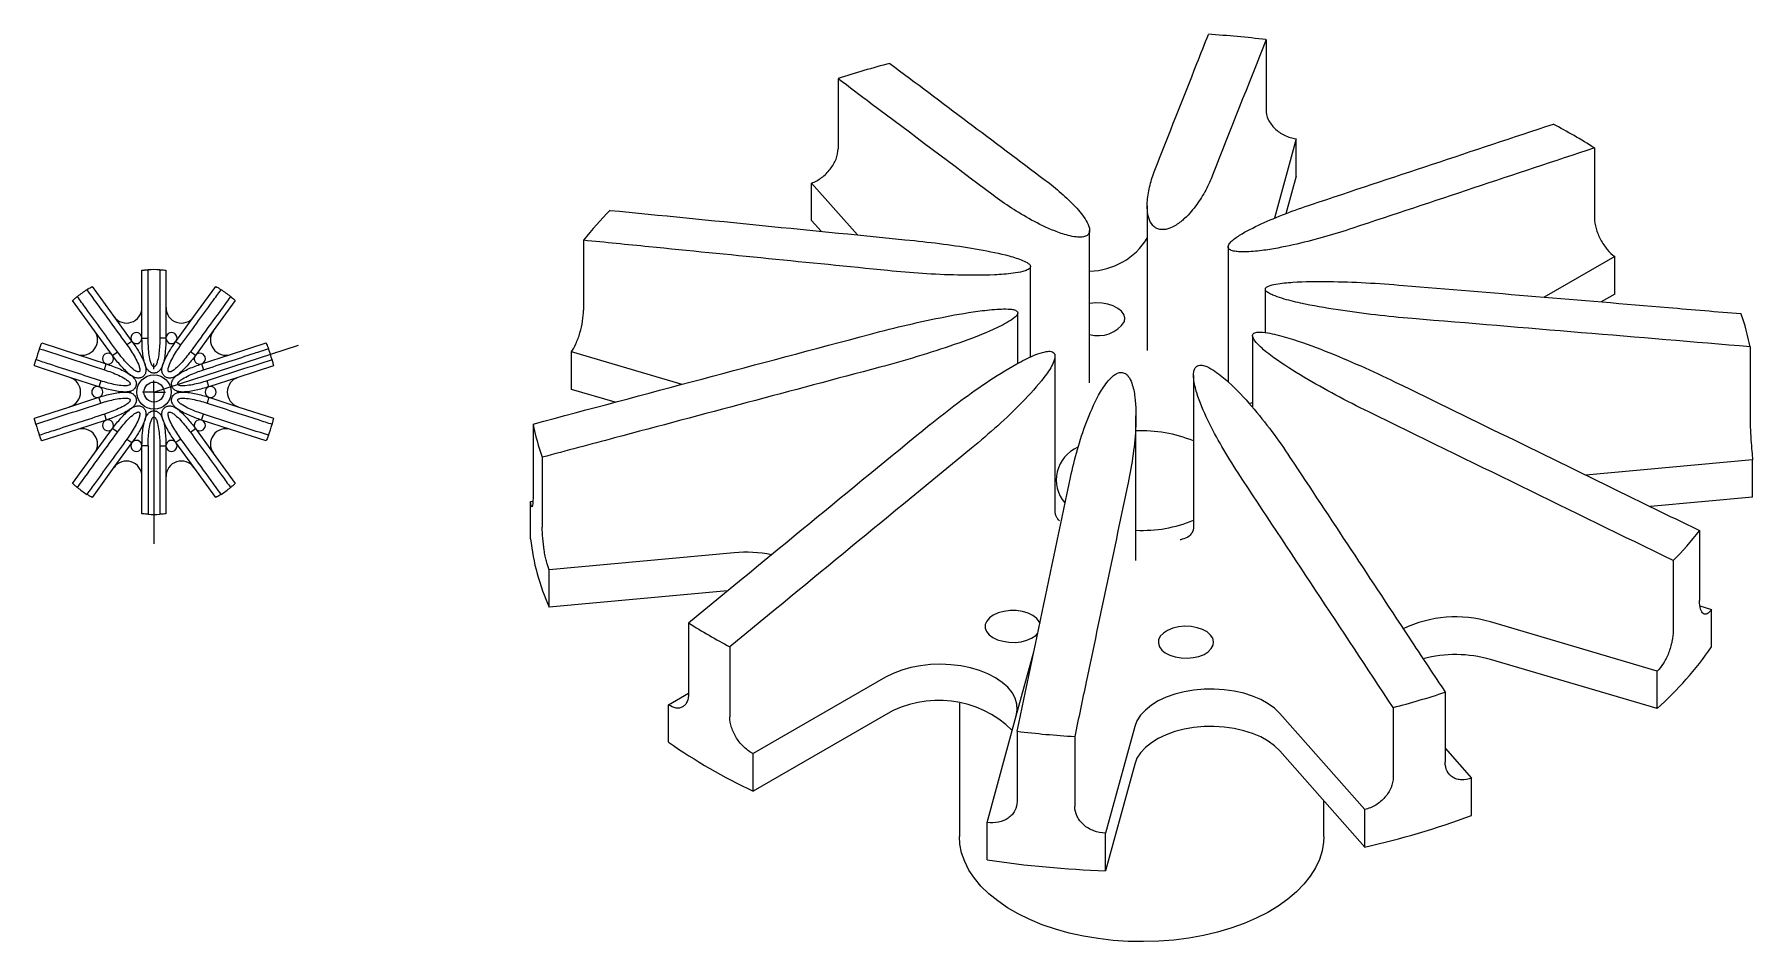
# Model space of a CAD drawing. Header units: inches. Extents: x 1.4 to 16.2, y 1.8 to 9.6.
import ezdxf

# ---------------------------------------------------------------- set-up
doc = ezdxf.new("R2010")
doc.units = ezdxf.units.IN
doc.header["$MEASUREMENT"] = 0

# ---------------------------------------------------------------- blocks, each defined once
blk = doc.blocks.new('SW_CENTERMARKSYMBOL_0')
at = {"color": 0, "linetype": 'Continuous', "lineweight": 18}
for p, q in [((0, 0.197), (0, 0.246)), ((-0.197, 0), (-0.246, 0)), ((0, 0), (-0.098, 0)), ((0, 0), (0, 0.098)), ((0, 0), (0, -0.098)), ((0, 0), (0.098, 0)), ((0.197, 0), (0.246, 0)), ((0, -0.197), (0, -0.246))]:
    blk.add_line(p, q, dxfattribs=at)

msp = doc.modelspace()

# ---------------------------------------------------------------- linework, layer by layer
at = {"color": 7, "linetype": 'Continuous', "lineweight": 25}
for p, q in [((11.996, 9.533), (11.996, 8.932)), ((8.325, 9.197), (8.325, 8.597)), ((12.254, 8.682), (12.067, 8)), ((12.254, 8.36), (12.254, 8.682)), ((14.813, 8.604), (14.813, 8.003)), ((8.491, 7.857), (8.098, 8.302)), ((8.098, 7.98), (8.098, 8.302)), ((12.254, 8.36), (12.166, 8.039)), ((10.976, 8.107), (10.976, 6.866)), ((8.18, 7.888), (8.098, 7.98)), ((6.142, 7.811), (6.142, 7.211)), ((10.483, 6.587), (10.483, 7.896)), ((11.671, 7.755), (11.671, 6.596)), ((14.986, 7.672), (14.382, 7.323)), ((14.986, 7.35), (14.986, 7.672)), ((2.355, 7.233), (2.355, 7.554)), ((2.56, 7.554), (2.56, 7.233)), ((9.976, 6.81), (9.976, 7.585)), ((1.927, 7.415), (2.115, 7.156)), ((2.8, 7.156), (2.989, 7.415)), ((11.989, 7.392), (11.989, 7.019)), ((1.949, 7.035), (1.76, 7.294)), ((2.355, 6.972), (2.355, 7.233)), ((2.56, 7.233), (2.56, 6.972)), ((3.155, 7.294), (2.966, 7.035)), ((14.986, 7.35), (14.869, 7.282)), ((2.115, 7.156), (2.269, 6.944)), ((2.646, 6.944), (2.8, 7.156)), ((9.867, 6.755), (9.867, 7.188)), ((1.496, 6.93), (1.801, 6.831)), ((2.102, 6.823), (1.949, 7.035)), ((2.269, 6.944), (2.226, 6.913)), ((2.355, 6.972), (2.408, 6.972)), ((2.56, 6.972), (2.508, 6.972)), ((2.646, 6.944), (2.689, 6.913)), ((2.966, 7.035), (2.813, 6.823)), ((3.114, 6.831), (3.42, 6.93)), ((11.88, 6.992), (11.88, 6.377)), ((1.801, 6.831), (2.049, 6.75)), ((2.102, 6.823), (2.145, 6.854)), ((2.813, 6.823), (2.77, 6.854)), ((2.866, 6.75), (3.114, 6.831)), ((6.987, 6.575), (6.039, 6.854)), ((6.039, 6.532), (6.039, 6.854)), ((10.186, 5.496), (10.186, 6.817)), ((16.147, 6.897), (16.147, 6.296)), ((1.737, 6.635), (1.432, 6.734)), ((1.986, 6.555), (1.737, 6.635)), ((2.033, 6.7), (2.049, 6.75)), ((2.866, 6.75), (2.882, 6.7)), ((3.178, 6.635), (2.929, 6.555)), ((3.483, 6.734), (3.178, 6.635)), ((11.374, 6.652), (11.374, 5.343)), ((2.002, 6.605), (1.986, 6.555)), ((2.929, 6.555), (2.913, 6.605)), ((6.414, 6.422), (6.039, 6.532)), ((1.432, 6.284), (1.737, 6.383)), ((1.737, 6.383), (1.986, 6.464)), ((2.002, 6.414), (1.986, 6.464)), ((2.929, 6.464), (2.913, 6.414)), ((2.929, 6.464), (3.178, 6.383)), ((3.178, 6.383), (3.483, 6.284)), ((2.049, 6.269), (1.801, 6.188)), ((1.949, 5.984), (2.102, 6.196)), ((2.033, 6.319), (2.049, 6.269)), ((2.145, 6.164), (2.102, 6.196)), ((2.77, 6.164), (2.813, 6.196)), ((2.813, 6.196), (2.966, 5.984)), ((2.866, 6.269), (2.882, 6.319)), ((3.114, 6.188), (2.866, 6.269)), ((5.71, 6.234), (5.71, 5.634)), ((10.88, 5.064), (10.88, 6.305)), ((1.801, 6.188), (1.496, 6.089)), ((2.269, 6.075), (2.115, 5.863)), ((2.226, 6.106), (2.269, 6.075)), ((2.408, 6.047), (2.355, 6.047)), ((2.355, 5.785), (2.355, 6.047)), ((2.508, 6.047), (2.56, 6.047)), ((2.56, 6.047), (2.56, 5.785)), ((2.689, 6.106), (2.646, 6.075)), ((2.8, 5.863), (2.646, 6.075)), ((3.42, 6.089), (3.114, 6.188)), ((1.76, 5.724), (1.949, 5.984)), ((2.966, 5.984), (3.155, 5.724)), ((5.788, 5.949), (5.788, 5.349)), ((16.169, 5.928), (14.738, 5.797)), ((16.169, 5.606), (16.169, 5.928)), ((2.115, 5.863), (1.927, 5.604)), ((2.355, 5.464), (2.355, 5.785)), ((2.56, 5.785), (2.56, 5.464)), ((2.989, 5.604), (2.8, 5.863)), ((16.169, 5.606), (15.292, 5.526)), ((5.687, 5.57), (5.708, 5.572)), ((5.687, 5.249), (5.687, 5.57)), ((15.714, 5.32), (15.714, 4.719)), ((7.433, 5.129), (5.848, 4.984)), ((15.487, 5.063), (15.487, 4.462)), ((5.848, 4.662), (5.848, 4.984)), ((7.378, 4.802), (5.848, 4.662)), ((15.717, 4.674), (15.817, 4.644)), ((15.817, 4.323), (15.817, 4.644)), ((7.043, 4.527), (7.043, 3.926)), ((15.35, 4.115), (13.92, 4.536)), ((7.397, 4.323), (7.397, 3.722)), ((15.35, 3.794), (13.92, 4.214)), ((8.732, 4.061), (7.598, 3.406)), ((15.35, 3.794), (15.35, 4.115)), ((6.87, 3.826), (7.043, 3.926)), ((9.366, 3.839), (9.366, 2.695)), ((13.532, 3.934), (13.532, 3.333)), ((6.87, 3.505), (6.87, 3.826)), ((8.732, 3.74), (7.598, 3.085)), ((9.603, 2.816), (9.854, 3.731)), ((12.842, 2.927), (12.114, 3.752)), ((13.086, 3.803), (13.086, 3.202)), ((9.861, 3.598), (9.861, 2.997)), ((10.355, 3.553), (10.355, 2.952)), ((10.87, 3.638), (10.619, 2.723)), ((7.598, 3.085), (7.598, 3.406)), ((12.842, 2.605), (12.114, 3.431)), ((13.532, 3.453), (13.759, 3.196)), ((10.87, 3.317), (10.619, 2.402)), ((13.759, 2.875), (13.759, 3.196)), ((12.491, 2.695), (12.491, 3.003)), ((9.603, 2.495), (9.603, 2.816)), ((12.842, 2.605), (12.842, 2.927)), ((10.619, 2.402), (10.619, 2.723))]:
    msp.add_line(p, q, dxfattribs=at)
at = {"color": 7, "linetype": 'Continuous', "lineweight": 18}
for q in [(3.696, 6.912), (2.458, 5.207)]:
    msp.add_line((2.458, 6.509), q, dxfattribs=at)
at = {"color": 8, "linetype": 'Continuous', "lineweight": 25}
for p, q in [((11.851, 6.411), (11.88, 6.418)), ((9.854, 3.731), (10.005, 4.281))]:
    msp.add_line(p, q, dxfattribs=at)
at = {"color": 7, "linetype": 'Continuous', "lineweight": 25, "flags": 128}
for points in [[(10.782, 7.115), (10.785, 7.145), (10.775, 7.175), (10.755, 7.203), (10.725, 7.227), (10.685, 7.248), (10.64, 7.262), (10.589, 7.271), (10.537, 7.273), (10.485, 7.268), (10.483, 7.268)], [(9.656, 4.595), (9.623, 4.571), (9.6, 4.544), (9.588, 4.514), (9.588, 4.484), (9.599, 4.454), (9.621, 4.427), (9.653, 4.403), (9.693, 4.383), (9.74, 4.37), (9.791, 4.362), (9.844, 4.361), (9.895, 4.367), (9.943, 4.379), (9.985, 4.397), (10.02, 4.42), (10.042, 4.444)], [(10.058, 4.52), (10.051, 4.538), (10.029, 4.567), (9.996, 4.592), (9.955, 4.612), (9.907, 4.626), (9.854, 4.634), (9.8, 4.634), (9.747, 4.627), (9.698, 4.614), (9.656, 4.595)], [(11.074, 4.383), (11.072, 4.353), (11.081, 4.323), (11.101, 4.295), (11.132, 4.271), (11.171, 4.25), (11.217, 4.236), (11.267, 4.227), (11.32, 4.225), (11.372, 4.23), (11.42, 4.241), (11.464, 4.258), (11.5, 4.28), (11.526, 4.307), (11.542, 4.336), (11.546, 4.366), (11.539, 4.396), (11.52, 4.424)], [(11.52, 4.424), (11.49, 4.45), (11.451, 4.472), (11.404, 4.487), (11.353, 4.497), (11.299, 4.499), (11.245, 4.494), (11.195, 4.482), (11.151, 4.464), (11.115, 4.441), (11.089, 4.413), (11.074, 4.383)], [(9.854, 3.731), (9.862, 3.782), (9.858, 3.832), (9.843, 3.882), (9.817, 3.93), (9.78, 3.976), (9.732, 4.018), (9.676, 4.057), (9.611, 4.091), (9.539, 4.119), (9.461, 4.142), (9.378, 4.159), (9.293, 4.169), (9.206, 4.173), (9.118, 4.17), (9.032, 4.161), (8.949, 4.145), (8.871, 4.122), (8.798, 4.094), (8.732, 4.061)], [(12.114, 3.752), (12.069, 3.795), (12.014, 3.835), (11.952, 3.87), (11.881, 3.9), (11.805, 3.925), (11.723, 3.943), (11.638, 3.955), (11.551, 3.96), (11.464, 3.959), (11.377, 3.951), (11.293, 3.937), (11.214, 3.916), (11.139, 3.89), (11.071, 3.858), (11.012, 3.821), (10.961, 3.78), (10.92, 3.735), (10.889, 3.688), (10.87, 3.638)], [(12.114, 3.431), (12.069, 3.474), (12.014, 3.514), (11.952, 3.549), (11.881, 3.579), (11.805, 3.603), (11.723, 3.621), (11.638, 3.633), (11.551, 3.639), (11.464, 3.638), (11.377, 3.63), (11.293, 3.615), (11.214, 3.595), (11.139, 3.568), (11.071, 3.536), (11.012, 3.499), (10.961, 3.458), (10.92, 3.413), (10.889, 3.366), (10.87, 3.317)], [(12.491, 2.695), (12.489, 2.648), (12.476, 2.573), (12.453, 2.498), (12.419, 2.425), (12.375, 2.354), (12.32, 2.285), (12.256, 2.22), (12.183, 2.157), (12.1, 2.098), (12.01, 2.044), (11.912, 1.994), (11.807, 1.949), (11.695, 1.909), (11.579, 1.875), (11.458, 1.846), (11.333, 1.824), (11.205, 1.807), (11.075, 1.797), (10.945, 1.793), (10.814, 1.795), (10.684, 1.804), (10.556, 1.819), (10.43, 1.84), (10.308, 1.867), (10.19, 1.9), (10.077, 1.938), (9.971, 1.982), (9.871, 2.031), (9.778, 2.084), (9.694, 2.142), (9.618, 2.204), (9.551, 2.269), (9.494, 2.337), (9.447, 2.407), (9.411, 2.48), (9.385, 2.554), (9.37, 2.629), (9.366, 2.695)]]:
    msp.add_lwpolyline(points, dxfattribs=at)
at = {"color": 7, "linetype": 'Continuous', "lineweight": 25}
for radius in [0.148, 0.0859]:
    msp.add_circle((2.458, 6.509), radius, dxfattribs=at)
for centre, radius, start, end in [((10.941, 0.727), 8.869, 83.1737, 86.3779), ((10.602, 2.28), 7.283, 104.5638, 108.2179), ((12.164, 4.424), 4.948, 57.6386, 62.3667), ((8.454, 6), 2.937, 135.2201, 141.9154), ((10.473, 8.137), 0.59, 270.9627, 328.6421), ((2.458, 6.509), 1.05, 87.2706, 92.7294), ((2.458, 6.509), 1.05, 123.2706, 128.7294), ((2.458, 6.509), 1.05, 51.2706, 56.7294), ((2.222, 7.233), 0.132, 216, 0), ((2.693, 7.233), 0.132, 180, 324), ((10.557, 7.264), 0.271, 254.1052, 326.357), ((14.299, 6.543), 1.882, 10.8369, 19.8474), ((1.842, 6.957), 0.132, 252, 36), ((2.307, 6.972), 0.0475, 0, 216), ((2.307, 6.972), 0.0475, 216, 0), ((2.608, 6.972), 0.0475, 324, 180), ((2.608, 6.972), 0.0475, 180, 324), ((3.074, 6.957), 0.132, 144, 288), ((2.458, 6.509), 1.05, 159.2706, 164.7294), ((2.064, 6.795), 0.0475, 36, 252), ((2.064, 6.795), 0.0475, 252, 36), ((2.851, 6.795), 0.0475, 144, 288), ((2.851, 6.795), 0.0475, 288, 144), ((2.458, 6.509), 1.05, 15.2706, 20.7294), ((1.696, 6.509), 0.132, 288, 72), ((3.219, 6.509), 0.132, 108, 252), ((1.971, 6.509), 0.0475, 72, 288), ((1.971, 6.509), 0.0475, 288, 72), ((2.944, 6.509), 0.0475, 108, 252), ((2.944, 6.509), 0.0475, 252, 108), ((2.458, 6.509), 1.05, 195.2706, 200.7294), ((1.842, 6.062), 0.132, 324, 108), ((2.064, 6.223), 0.0475, 108, 324), ((2.064, 6.223), 0.0475, 324, 108), ((2.851, 6.223), 0.0475, 72, 216), ((2.851, 6.223), 0.0475, 216, 72), ((3.074, 6.062), 0.132, 72, 216), ((2.458, 6.509), 1.05, 339.2706, 344.7294), ((7.558, 6.588), 1.882, 190.8369, 199.8474), ((2.307, 6.047), 0.0475, 144, 0), ((2.307, 6.047), 0.0475, 0, 144), ((2.608, 6.047), 0.0475, 36, 180), ((2.608, 6.047), 0.0475, 180, 36), ((10.934, 5.02), 1.156, 67.6626, 92.691), ((2.222, 5.785), 0.132, 0, 144), ((2.693, 5.785), 0.132, 36, 180), ((10.5, 5.755), 0.304, 112.8327, 220.679), ((2.458, 6.509), 1.05, 231.2706, 236.7294), ((2.458, 6.509), 1.05, 303.2706, 308.7294), ((2.458, 6.509), 1.05, 267.2706, 272.7294), ((10.938, 6.458), 1.136, 267.0883, 292.5581), ((13.402, 7.131), 2.937, 315.2201, 321.9154), ((7.565, 5.449), 1.888, 186.075, 204.6093), ((7.537, 4.011), 1.123, 78.7937, 95.2871), ((13.622, 3.544), 1.036, 73.2631, 115.7708), ((9.692, 8.707), 4.948, 237.6386, 242.3667), ((13.396, 5.989), 2.939, 311.6716, 325.4639), ((13.62, 3.157), 1.099, 74.1171, 104.6229), ((9.188, 2.966), 0.898, 45.3309, 120.5157), ((11.255, 10.851), 7.283, 284.5638, 288.2179), ((10.915, 12.404), 8.869, 263.1737, 266.3779), ((9.697, 7.561), 4.944, 235.1299, 244.8754), ((11.252, 9.702), 7.273, 282.6248, 290.1569), ((10.916, 11.253), 8.856, 261.4735, 268.078)]:
    msp.add_arc(centre, radius, start, end, dxfattribs=at)
for points, knots in [([(11.043, 8.414), (11.163, 8.72), (11.283, 9.024), (11.403, 9.328), (11.436, 9.412), (11.469, 9.495), (11.502, 9.578)], [0.00000025, 0.00000025, 0.00000025, 0.00000025, 0.01195131, 0.01195131, 0.01195131, 0.01521835, 0.01521835, 0.01521835, 0.01521835]), ([(9.655, 8.197), (9.307, 8.46), (8.959, 8.721), (8.61, 8.983), (8.515, 9.054), (8.42, 9.126), (8.325, 9.197)], [0.00000021, 0.00000021, 0.00000021, 0.00000021, 0.01195135, 0.01195135, 0.01195135, 0.01521831, 0.01521831, 0.01521831, 0.01521831]), ([(11.996, 8.932), (11.996, 8.904), (12.002, 8.875), (12.022, 8.833), (12.03, 8.82), (12.049, 8.794), (12.06, 8.782), (12.095, 8.747), (12.124, 8.727), (12.186, 8.697), (12.22, 8.687), (12.254, 8.682)], [0, 0, 0, 0, 0.25, 0.25, 0.375, 0.375, 0.5, 0.5, 0.75, 0.75, 1, 1, 1, 1]), ([(8.098, 8.302), (8.127, 8.312), (8.157, 8.329), (8.198, 8.359), (8.211, 8.37), (8.235, 8.395), (8.247, 8.408), (8.279, 8.448), (8.296, 8.478), (8.319, 8.538), (8.325, 8.568), (8.325, 8.597)], [0, 0, 0, 0, 0.25, 0.25, 0.375, 0.375, 0.5, 0.5, 0.75, 0.75, 1, 1, 1, 1]), ([(11.537, 8.369), (11.52, 8.327), (11.501, 8.284), (11.456, 8.2), (11.43, 8.159), (11.372, 8.077), (11.339, 8.037), (11.276, 7.979), (11.253, 7.96), (11.21, 7.933), (11.195, 7.925), (11.167, 7.913), (11.157, 7.91), (11.133, 7.904), (11.12, 7.902), (11.092, 7.903), (11.078, 7.905), (11.057, 7.913), (11.049, 7.918), (11.028, 7.933), (11.02, 7.944), (10.998, 7.976), (10.991, 7.998), (10.975, 8.064), (10.975, 8.108), (10.982, 8.196), (10.99, 8.24), (11.012, 8.327), (11.026, 8.371), (11.043, 8.414)], [0, 0, 0, 0, 0.125, 0.125, 0.25, 0.25, 0.375, 0.375, 0.4375, 0.4375, 0.46875, 0.46875, 0.484375, 0.484375, 0.5, 0.5, 0.515625, 0.515625, 0.53125, 0.53125, 0.5625, 0.5625, 0.625, 0.625, 0.75, 0.75, 0.875, 0.875, 1, 1, 1, 1]), ([(10.101, 8.328), (10.15, 8.292), (10.196, 8.254), (10.282, 8.178), (10.323, 8.14), (10.396, 8.061), (10.429, 8.021), (10.466, 7.958), (10.477, 7.936), (10.483, 7.903), (10.484, 7.891), (10.479, 7.874), (10.476, 7.868), (10.467, 7.856), (10.46, 7.85), (10.437, 7.841), (10.423, 7.839), (10.395, 7.837), (10.381, 7.838), (10.344, 7.842), (10.321, 7.847), (10.257, 7.863), (10.219, 7.877), (10.111, 7.919), (10.047, 7.951), (9.924, 8.018), (9.867, 8.052), (9.757, 8.123), (9.705, 8.16), (9.655, 8.197)], [0, 0, 0, 0, 0.125, 0.125, 0.25, 0.25, 0.375, 0.375, 0.4375, 0.4375, 0.46875, 0.46875, 0.484375, 0.484375, 0.5, 0.5, 0.515625, 0.515625, 0.53125, 0.53125, 0.5625, 0.5625, 0.625, 0.625, 0.75, 0.75, 0.875, 0.875, 1, 1, 1, 1]), ([(12.741, 7.915), (12.664, 7.89), (12.586, 7.865), (12.426, 7.82), (12.344, 7.798), (12.174, 7.759), (12.087, 7.741), (11.947, 7.721), (11.899, 7.715), (11.822, 7.711), (11.796, 7.71), (11.755, 7.713), (11.742, 7.714), (11.714, 7.719), (11.7, 7.723), (11.679, 7.734), (11.674, 7.741), (11.67, 7.754), (11.671, 7.76), (11.677, 7.777), (11.685, 7.788), (11.715, 7.818), (11.741, 7.836), (11.824, 7.889), (11.888, 7.921), (12.021, 7.982), (12.091, 8.011), (12.236, 8.067), (12.311, 8.094), (12.387, 8.119)], [0, 0, 0, 0, 0.125, 0.125, 0.25, 0.25, 0.375, 0.375, 0.4375, 0.4375, 0.46875, 0.46875, 0.484375, 0.484375, 0.5, 0.5, 0.515625, 0.515625, 0.53125, 0.53125, 0.5625, 0.5625, 0.625, 0.625, 0.75, 0.75, 0.875, 0.875, 1, 1, 1, 1]), ([(14.813, 8.003), (14.813, 7.975), (14.818, 7.944), (14.831, 7.896), (14.837, 7.88), (14.849, 7.848), (14.857, 7.833), (14.881, 7.787), (14.901, 7.758), (14.942, 7.708), (14.964, 7.687), (14.986, 7.672)], [0, 0, 0, 0, 0.25, 0.25, 0.375, 0.375, 0.5, 0.5, 0.75, 0.75, 1, 1, 1, 1]), ([(8.753, 7.551), (8.07, 7.619), (7.386, 7.687), (6.703, 7.755), (6.516, 7.774), (6.329, 7.793), (6.142, 7.811)], [0.00000021, 0.00000021, 0.00000021, 0.00000021, 0.01195135, 0.01195135, 0.01195135, 0.01521831, 0.01521831, 0.01521831, 0.01521831]), ([(8.98, 7.808), (9.076, 7.798), (9.171, 7.787), (9.356, 7.762), (9.447, 7.748), (9.624, 7.716), (9.711, 7.699), (9.833, 7.666), (9.873, 7.653), (9.926, 7.631), (9.943, 7.623), (9.963, 7.608), (9.969, 7.603), (9.976, 7.591), (9.978, 7.584), (9.97, 7.57), (9.96, 7.562), (9.936, 7.551), (9.923, 7.547), (9.882, 7.536), (9.855, 7.532), (9.773, 7.521), (9.719, 7.517), (9.559, 7.509), (9.455, 7.51), (9.25, 7.515), (9.149, 7.519), (8.949, 7.533), (8.851, 7.541), (8.753, 7.551)], [0, 0, 0, 0, 0.125, 0.125, 0.25, 0.25, 0.375, 0.375, 0.4375, 0.4375, 0.46875, 0.46875, 0.484375, 0.484375, 0.5, 0.5, 0.515625, 0.515625, 0.53125, 0.53125, 0.5625, 0.5625, 0.625, 0.625, 0.75, 0.75, 0.875, 0.875, 1, 1, 1, 1]), ([(2.355, 7.554), (2.362, 7.555), (2.369, 7.556), (2.378, 7.556), (2.381, 7.557), (2.387, 7.557), (2.39, 7.557), (2.397, 7.558), (2.401, 7.558), (2.406, 7.558), (2.408, 7.558), (2.408, 7.558)], [0, 0, 0, 0, 0.25, 0.25, 0.375, 0.375, 0.5, 0.5, 0.75, 0.75, 1, 1, 1, 1]), ([(2.508, 7.558), (2.508, 7.558), (2.509, 7.558), (2.513, 7.558), (2.515, 7.558), (2.518, 7.558), (2.521, 7.558), (2.528, 7.557), (2.534, 7.557), (2.547, 7.556), (2.554, 7.555), (2.56, 7.554)], [0, 0, 0, 0, 0.25, 0.25, 0.375, 0.375, 0.5, 0.5, 0.75, 0.75, 1, 1, 1, 1]), ([(1.882, 7.387), (1.882, 7.387), (1.883, 7.388), (1.886, 7.39), (1.887, 7.391), (1.891, 7.393), (1.893, 7.394), (1.899, 7.398), (1.904, 7.401), (1.915, 7.408), (1.921, 7.412), (1.927, 7.415)], [0, 0, 0, 0, 0.25, 0.25, 0.375, 0.375, 0.5, 0.5, 0.75, 0.75, 1, 1, 1, 1]), ([(2.689, 6.913), (2.779, 7.037), (2.869, 7.161), (2.96, 7.285), (2.984, 7.319), (3.009, 7.353), (3.034, 7.387)], [0.00000025, 0.00000025, 0.00000025, 0.00000025, 0.01195131, 0.01195131, 0.01195131, 0.01521835, 0.01521835, 0.01521835, 0.01521835]), ([(2.989, 7.415), (2.995, 7.412), (3, 7.408), (3.009, 7.403), (3.011, 7.402), (3.016, 7.398), (3.018, 7.397), (3.025, 7.393), (3.028, 7.391), (3.032, 7.388), (3.034, 7.387), (3.034, 7.387)], [0, 0, 0, 0, 0.25, 0.25, 0.375, 0.375, 0.5, 0.5, 0.75, 0.75, 1, 1, 1, 1]), ([(13.252, 7.139), (13.146, 7.148), (13.04, 7.158), (12.827, 7.183), (12.72, 7.197), (12.506, 7.23), (12.399, 7.248), (12.238, 7.284), (12.184, 7.297), (12.105, 7.321), (12.079, 7.33), (12.041, 7.347), (12.029, 7.352), (12.007, 7.366), (11.997, 7.373), (11.988, 7.39), (11.989, 7.398), (12, 7.41), (12.008, 7.415), (12.036, 7.426), (12.058, 7.431), (12.127, 7.444), (12.176, 7.448), (12.326, 7.458), (12.43, 7.459), (12.64, 7.456), (12.746, 7.452), (12.959, 7.441), (13.066, 7.433), (13.174, 7.424)], [0, 0, 0, 0, 0.125, 0.125, 0.25, 0.25, 0.375, 0.375, 0.4375, 0.4375, 0.46875, 0.46875, 0.484375, 0.484375, 0.5, 0.5, 0.515625, 0.515625, 0.53125, 0.53125, 0.5625, 0.5625, 0.625, 0.625, 0.75, 0.75, 0.875, 0.875, 1, 1, 1, 1]), ([(13.174, 7.424), (13.932, 7.361), (14.69, 7.298), (15.447, 7.234), (15.654, 7.216), (15.862, 7.199), (16.069, 7.182)], [0.00000025, 0.00000025, 0.00000025, 0.00000025, 0.01195131, 0.01195131, 0.01195131, 0.01521835, 0.01521835, 0.01521835, 0.01521835]), ([(1.76, 7.294), (1.765, 7.299), (1.771, 7.303), (1.778, 7.31), (1.78, 7.312), (1.785, 7.315), (1.787, 7.317), (1.792, 7.322), (1.795, 7.324), (1.8, 7.328), (1.801, 7.329), (1.801, 7.329)], [0, 0, 0, 0, 0.25, 0.25, 0.375, 0.375, 0.5, 0.5, 0.75, 0.75, 1, 1, 1, 1]), ([(2.145, 6.854), (2.055, 6.978), (1.965, 7.103), (1.875, 7.227), (1.85, 7.261), (1.825, 7.295), (1.801, 7.329)], [0.00000025, 0.00000025, 0.00000025, 0.00000025, 0.01195131, 0.01195131, 0.01195131, 0.01521835, 0.01521835, 0.01521835, 0.01521835]), ([(3.115, 7.329), (3.115, 7.329), (3.116, 7.328), (3.119, 7.325), (3.12, 7.324), (3.123, 7.322), (3.125, 7.32), (3.13, 7.316), (3.135, 7.312), (3.145, 7.304), (3.15, 7.299), (3.155, 7.294)], [0, 0, 0, 0, 0.25, 0.25, 0.375, 0.375, 0.5, 0.5, 0.75, 0.75, 1, 1, 1, 1]), ([(8.604, 7.006), (8.71, 7.035), (8.817, 7.061), (9.03, 7.111), (9.136, 7.134), (9.35, 7.176), (9.457, 7.194), (9.618, 7.214), (9.673, 7.22), (9.752, 7.222), (9.778, 7.222), (9.815, 7.219), (9.828, 7.217), (9.849, 7.21), (9.859, 7.205), (9.869, 7.191), (9.867, 7.182), (9.857, 7.164), (9.848, 7.156), (9.82, 7.132), (9.799, 7.119), (9.73, 7.079), (9.681, 7.056), (9.53, 6.99), (9.427, 6.952), (9.217, 6.879), (9.111, 6.845), (8.898, 6.78), (8.79, 6.75), (8.682, 6.721)], [0, 0, 0, 0, 0.125, 0.125, 0.25, 0.25, 0.375, 0.375, 0.4375, 0.4375, 0.46875, 0.46875, 0.484375, 0.484375, 0.5, 0.5, 0.515625, 0.515625, 0.53125, 0.53125, 0.5625, 0.5625, 0.625, 0.625, 0.75, 0.75, 0.875, 0.875, 1, 1, 1, 1]), ([(6.039, 6.854), (6.052, 6.872), (6.065, 6.896), (6.083, 6.938), (6.089, 6.953), (6.101, 6.984), (6.106, 7), (6.121, 7.05), (6.129, 7.084), (6.139, 7.15), (6.142, 7.182), (6.142, 7.211)], [0, 0, 0, 0, 0.25, 0.25, 0.375, 0.375, 0.5, 0.5, 0.75, 0.75, 1, 1, 1, 1]), ([(1.476, 6.881), (1.476, 6.881), (1.476, 6.882), (1.477, 6.886), (1.478, 6.888), (1.479, 6.891), (1.48, 6.893), (1.483, 6.9), (1.485, 6.906), (1.49, 6.917), (1.493, 6.924), (1.496, 6.93)], [0, 0, 0, 0, 0.25, 0.25, 0.375, 0.375, 0.5, 0.5, 0.75, 0.75, 1, 1, 1, 1]), ([(2.269, 6.944), (2.291, 6.913), (2.312, 6.881), (2.341, 6.832), (2.35, 6.815), (2.367, 6.781), (2.375, 6.764), (2.381, 6.745)], [0, 0, 0, 0, 0.5, 0.5, 0.75, 0.75, 1, 1, 1, 1]), ([(2.381, 6.745), (2.375, 6.764), (2.371, 6.782), (2.364, 6.82), (2.362, 6.839), (2.356, 6.896), (2.355, 6.934), (2.355, 6.972)], [0, 0, 0, 0, 0.25, 0.25, 0.5, 0.5, 1, 1, 1, 1]), ([(2.508, 6.972), (2.508, 6.95), (2.507, 6.929), (2.505, 6.886), (2.503, 6.864), (2.498, 6.822), (2.494, 6.8), (2.486, 6.769), (2.483, 6.758), (2.477, 6.743), (2.474, 6.738), (2.47, 6.731), (2.468, 6.729), (2.463, 6.726), (2.461, 6.725), (2.455, 6.724), (2.452, 6.725), (2.448, 6.729), (2.446, 6.731), (2.441, 6.737), (2.439, 6.742), (2.432, 6.757), (2.429, 6.768), (2.421, 6.799), (2.418, 6.821), (2.412, 6.864), (2.411, 6.885), (2.408, 6.929), (2.408, 6.95), (2.408, 6.972)], [0, 0, 0, 0, 0.125, 0.125, 0.25, 0.25, 0.375, 0.375, 0.4375, 0.4375, 0.46875, 0.46875, 0.484375, 0.484375, 0.5, 0.5, 0.515625, 0.515625, 0.53125, 0.53125, 0.5625, 0.5625, 0.625, 0.625, 0.75, 0.75, 0.875, 0.875, 1, 1, 1, 1]), ([(2.56, 6.972), (2.56, 6.934), (2.559, 6.896), (2.553, 6.839), (2.551, 6.82), (2.544, 6.782), (2.54, 6.764), (2.534, 6.745)], [0, 0, 0, 0, 0.5, 0.5, 0.75, 0.75, 1, 1, 1, 1]), ([(2.534, 6.745), (2.54, 6.764), (2.548, 6.781), (2.565, 6.815), (2.574, 6.832), (2.603, 6.881), (2.624, 6.913), (2.646, 6.944)], [0, 0, 0, 0, 0.25, 0.25, 0.5, 0.5, 1, 1, 1, 1]), ([(3.42, 6.93), (3.422, 6.924), (3.425, 6.917), (3.429, 6.909), (3.43, 6.906), (3.432, 6.9), (3.433, 6.898), (3.436, 6.891), (3.437, 6.887), (3.439, 6.882), (3.44, 6.881), (3.44, 6.881)], [0, 0, 0, 0, 0.25, 0.25, 0.375, 0.375, 0.5, 0.5, 0.75, 0.75, 1, 1, 1, 1]), ([(12.876, 6.338), (12.78, 6.385), (12.686, 6.433), (12.501, 6.532), (12.41, 6.583), (12.232, 6.689), (12.146, 6.744), (12.023, 6.833), (11.983, 6.864), (11.931, 6.913), (11.914, 6.93), (11.894, 6.957), (11.888, 6.966), (11.88, 6.985), (11.879, 6.995), (11.886, 7.011), (11.896, 7.017), (11.92, 7.023), (11.934, 7.023), (11.974, 7.022), (12.001, 7.018), (12.083, 7.003), (12.137, 6.988), (12.297, 6.939), (12.401, 6.901), (12.607, 6.82), (12.708, 6.777), (12.907, 6.689), (13.006, 6.643), (13.103, 6.595)], [0, 0, 0, 0, 0.125, 0.125, 0.25, 0.25, 0.375, 0.375, 0.4375, 0.4375, 0.46875, 0.46875, 0.484375, 0.484375, 0.5, 0.5, 0.515625, 0.515625, 0.53125, 0.53125, 0.5625, 0.5625, 0.625, 0.625, 0.75, 0.75, 0.875, 0.875, 1, 1, 1, 1]), ([(1.432, 6.734), (1.433, 6.741), (1.435, 6.748), (1.437, 6.757), (1.438, 6.76), (1.439, 6.766), (1.44, 6.769), (1.442, 6.776), (1.443, 6.779), (1.444, 6.785), (1.445, 6.786), (1.445, 6.786)], [0, 0, 0, 0, 0.25, 0.25, 0.375, 0.375, 0.5, 0.5, 0.75, 0.75, 1, 1, 1, 1]), ([(2.002, 6.605), (1.856, 6.652), (1.71, 6.7), (1.564, 6.747), (1.524, 6.76), (1.485, 6.773), (1.445, 6.786)], [0.00000021, 0.00000021, 0.00000021, 0.00000021, 0.01195135, 0.01195135, 0.01195135, 0.01521831, 0.01521831, 0.01521831, 0.01521831]), ([(2.257, 6.655), (2.241, 6.666), (2.227, 6.679), (2.2, 6.706), (2.187, 6.72), (2.149, 6.762), (2.125, 6.792), (2.102, 6.823)], [0, 0, 0, 0, 0.25, 0.25, 0.5, 0.5, 1, 1, 1, 1]), ([(2.226, 6.913), (2.239, 6.896), (2.251, 6.878), (2.274, 6.842), (2.285, 6.824), (2.306, 6.786), (2.316, 6.767), (2.328, 6.737), (2.332, 6.727), (2.335, 6.711), (2.336, 6.706), (2.337, 6.698), (2.337, 6.695), (2.336, 6.689), (2.335, 6.687), (2.331, 6.683), (2.328, 6.681), (2.322, 6.681), (2.32, 6.681), (2.312, 6.684), (2.307, 6.686), (2.292, 6.694), (2.284, 6.701), (2.258, 6.722), (2.243, 6.737), (2.213, 6.769), (2.199, 6.786), (2.171, 6.819), (2.158, 6.837), (2.145, 6.854)], [0, 0, 0, 0, 0.125, 0.125, 0.25, 0.25, 0.375, 0.375, 0.4375, 0.4375, 0.46875, 0.46875, 0.484375, 0.484375, 0.5, 0.5, 0.515625, 0.515625, 0.53125, 0.53125, 0.5625, 0.5625, 0.625, 0.625, 0.75, 0.75, 0.875, 0.875, 1, 1, 1, 1]), ([(2.77, 6.854), (2.757, 6.837), (2.744, 6.82), (2.717, 6.787), (2.703, 6.77), (2.674, 6.739), (2.659, 6.724), (2.634, 6.703), (2.626, 6.696), (2.612, 6.688), (2.607, 6.685), (2.599, 6.682), (2.597, 6.682), (2.591, 6.681), (2.588, 6.681), (2.583, 6.684), (2.581, 6.686), (2.579, 6.691), (2.579, 6.694), (2.578, 6.702), (2.579, 6.707), (2.582, 6.724), (2.586, 6.734), (2.598, 6.764), (2.608, 6.784), (2.629, 6.822), (2.64, 6.841), (2.664, 6.877), (2.676, 6.895), (2.689, 6.913)], [0, 0, 0, 0, 0.125, 0.125, 0.25, 0.25, 0.375, 0.375, 0.4375, 0.4375, 0.46875, 0.46875, 0.484375, 0.484375, 0.5, 0.5, 0.515625, 0.515625, 0.53125, 0.53125, 0.5625, 0.5625, 0.625, 0.625, 0.75, 0.75, 0.875, 0.875, 1, 1, 1, 1]), ([(2.813, 6.823), (2.79, 6.792), (2.767, 6.762), (2.729, 6.72), (2.716, 6.706), (2.688, 6.679), (2.674, 6.666), (2.658, 6.655)], [0, 0, 0, 0, 0.5, 0.5, 0.75, 0.75, 1, 1, 1, 1]), ([(2.882, 6.7), (3.028, 6.747), (3.174, 6.795), (3.32, 6.842), (3.36, 6.855), (3.4, 6.868), (3.44, 6.881)], [0.00000021, 0.00000021, 0.00000021, 0.00000021, 0.01195135, 0.01195135, 0.01195135, 0.01521831, 0.01521831, 0.01521831, 0.01521831]), ([(3.471, 6.786), (3.471, 6.786), (3.471, 6.785), (3.472, 6.781), (3.472, 6.779), (3.473, 6.775), (3.474, 6.773), (3.476, 6.766), (3.477, 6.76), (3.48, 6.748), (3.482, 6.741), (3.483, 6.734)], [0, 0, 0, 0, 0.25, 0.25, 0.375, 0.375, 0.5, 0.5, 0.75, 0.75, 1, 1, 1, 1]), ([(9.116, 6.23), (9.192, 6.293), (9.269, 6.354), (9.429, 6.474), (9.51, 6.532), (9.679, 6.645), (9.765, 6.7), (9.904, 6.776), (9.952, 6.801), (10.027, 6.833), (10.052, 6.842), (10.093, 6.853), (10.107, 6.856), (10.135, 6.859), (10.149, 6.859), (10.172, 6.851), (10.18, 6.843), (10.186, 6.824), (10.186, 6.814), (10.182, 6.785), (10.174, 6.765), (10.145, 6.707), (10.119, 6.67), (10.035, 6.561), (9.971, 6.49), (9.838, 6.353), (9.767, 6.286), (9.621, 6.154), (9.546, 6.09), (9.469, 6.026)], [0, 0, 0, 0, 0.125, 0.125, 0.25, 0.25, 0.375, 0.375, 0.4375, 0.4375, 0.46875, 0.46875, 0.484375, 0.484375, 0.5, 0.5, 0.515625, 0.515625, 0.53125, 0.53125, 0.5625, 0.5625, 0.625, 0.625, 0.75, 0.75, 0.875, 0.875, 1, 1, 1, 1]), ([(2.033, 6.7), (2.053, 6.693), (2.074, 6.686), (2.114, 6.671), (2.133, 6.662), (2.172, 6.644), (2.191, 6.635), (2.219, 6.618), (2.228, 6.611), (2.24, 6.601), (2.244, 6.597), (2.249, 6.591), (2.251, 6.588), (2.253, 6.583), (2.254, 6.581), (2.253, 6.575), (2.252, 6.572), (2.247, 6.569), (2.245, 6.568), (2.237, 6.565), (2.232, 6.564), (2.215, 6.562), (2.204, 6.562), (2.172, 6.564), (2.15, 6.567), (2.107, 6.576), (2.086, 6.581), (2.044, 6.592), (2.023, 6.598), (2.002, 6.605)], [0, 0, 0, 0, 0.125, 0.125, 0.25, 0.25, 0.375, 0.375, 0.4375, 0.4375, 0.46875, 0.46875, 0.484375, 0.484375, 0.5, 0.5, 0.515625, 0.515625, 0.53125, 0.53125, 0.5625, 0.5625, 0.625, 0.625, 0.75, 0.75, 0.875, 0.875, 1, 1, 1, 1]), ([(2.049, 6.75), (2.086, 6.738), (2.121, 6.725), (2.174, 6.702), (2.191, 6.694), (2.225, 6.676), (2.241, 6.666), (2.257, 6.655)], [0, 0, 0, 0, 0.5, 0.5, 0.75, 0.75, 1, 1, 1, 1]), ([(2.257, 6.655), (2.265, 6.65), (2.272, 6.644), (2.285, 6.63), (2.292, 6.623), (2.299, 6.611), (2.301, 6.606), (2.304, 6.597), (2.305, 6.593), (2.307, 6.583), (2.307, 6.578), (2.306, 6.569), (2.305, 6.564), (2.302, 6.555), (2.3, 6.551), (2.295, 6.542), (2.292, 6.539), (2.286, 6.532), (2.282, 6.529), (2.274, 6.523), (2.27, 6.521), (2.257, 6.515), (2.247, 6.513), (2.229, 6.51), (2.219, 6.509), (2.209, 6.509)], [0, 0, 0, 0, 0.125, 0.125, 0.25, 0.25, 0.3125, 0.3125, 0.375, 0.375, 0.4375, 0.4375, 0.5, 0.5, 0.5625, 0.5625, 0.625, 0.625, 0.6875, 0.6875, 0.75, 0.75, 0.875, 0.875, 1, 1, 1, 1]), ([(2.381, 6.745), (2.384, 6.736), (2.386, 6.727), (2.389, 6.709), (2.39, 6.699), (2.389, 6.685), (2.388, 6.68), (2.385, 6.671), (2.383, 6.666), (2.379, 6.658), (2.376, 6.654), (2.37, 6.647), (2.366, 6.643), (2.358, 6.638), (2.354, 6.635), (2.346, 6.632), (2.341, 6.63), (2.332, 6.629), (2.327, 6.628), (2.317, 6.628), (2.312, 6.629), (2.299, 6.632), (2.29, 6.636), (2.273, 6.644), (2.265, 6.65), (2.257, 6.655)], [0, 0, 0, 0, 0.125, 0.125, 0.25, 0.25, 0.3125, 0.3125, 0.375, 0.375, 0.4375, 0.4375, 0.5, 0.5, 0.5625, 0.5625, 0.625, 0.625, 0.6875, 0.6875, 0.75, 0.75, 0.875, 0.875, 1, 1, 1, 1]), ([(2.534, 6.745), (2.531, 6.736), (2.528, 6.728), (2.52, 6.711), (2.514, 6.702), (2.505, 6.692), (2.501, 6.688), (2.494, 6.683), (2.49, 6.68), (2.481, 6.676), (2.477, 6.674), (2.467, 6.672), (2.462, 6.672), (2.453, 6.672), (2.448, 6.672), (2.439, 6.674), (2.434, 6.676), (2.426, 6.68), (2.422, 6.682), (2.414, 6.688), (2.411, 6.692), (2.401, 6.702), (2.396, 6.71), (2.387, 6.727), (2.384, 6.736), (2.381, 6.745)], [0, 0, 0, 0, 0.125, 0.125, 0.25, 0.25, 0.3125, 0.3125, 0.375, 0.375, 0.4375, 0.4375, 0.5, 0.5, 0.5625, 0.5625, 0.625, 0.625, 0.6875, 0.6875, 0.75, 0.75, 0.875, 0.875, 1, 1, 1, 1]), ([(2.658, 6.655), (2.651, 6.65), (2.643, 6.645), (2.626, 6.636), (2.617, 6.632), (2.603, 6.629), (2.598, 6.628), (2.589, 6.628), (2.584, 6.629), (2.574, 6.63), (2.57, 6.632), (2.561, 6.635), (2.557, 6.638), (2.549, 6.643), (2.546, 6.647), (2.539, 6.654), (2.537, 6.658), (2.532, 6.666), (2.53, 6.671), (2.527, 6.68), (2.527, 6.684), (2.525, 6.699), (2.526, 6.708), (2.529, 6.727), (2.531, 6.736), (2.534, 6.745)], [0, 0, 0, 0, 0.125, 0.125, 0.25, 0.25, 0.3125, 0.3125, 0.375, 0.375, 0.4375, 0.4375, 0.5, 0.5, 0.5625, 0.5625, 0.625, 0.625, 0.6875, 0.6875, 0.75, 0.75, 0.875, 0.875, 1, 1, 1, 1]), ([(2.706, 6.509), (2.696, 6.509), (2.687, 6.51), (2.668, 6.513), (2.659, 6.515), (2.646, 6.521), (2.641, 6.523), (2.633, 6.528), (2.63, 6.532), (2.623, 6.538), (2.62, 6.542), (2.615, 6.55), (2.613, 6.555), (2.61, 6.564), (2.609, 6.569), (2.609, 6.578), (2.609, 6.583), (2.61, 6.592), (2.611, 6.597), (2.614, 6.606), (2.616, 6.61), (2.623, 6.623), (2.63, 6.63), (2.643, 6.644), (2.651, 6.65), (2.658, 6.655)], [0, 0, 0, 0, 0.125, 0.125, 0.25, 0.25, 0.3125, 0.3125, 0.375, 0.375, 0.4375, 0.4375, 0.5, 0.5, 0.5625, 0.5625, 0.625, 0.625, 0.6875, 0.6875, 0.75, 0.75, 0.875, 0.875, 1, 1, 1, 1]), ([(2.658, 6.655), (2.674, 6.666), (2.69, 6.676), (2.724, 6.694), (2.741, 6.702), (2.794, 6.725), (2.83, 6.738), (2.866, 6.75)], [0, 0, 0, 0, 0.25, 0.25, 0.5, 0.5, 1, 1, 1, 1]), ([(2.913, 6.605), (2.893, 6.598), (2.872, 6.592), (2.831, 6.581), (2.81, 6.576), (2.768, 6.568), (2.747, 6.565), (2.714, 6.562), (2.704, 6.562), (2.687, 6.563), (2.682, 6.564), (2.674, 6.566), (2.671, 6.567), (2.666, 6.57), (2.664, 6.572), (2.661, 6.577), (2.661, 6.579), (2.663, 6.585), (2.664, 6.587), (2.668, 6.594), (2.672, 6.598), (2.684, 6.609), (2.693, 6.616), (2.721, 6.633), (2.741, 6.643), (2.78, 6.662), (2.8, 6.67), (2.841, 6.686), (2.861, 6.693), (2.882, 6.7)], [0, 0, 0, 0, 0.125, 0.125, 0.25, 0.25, 0.375, 0.375, 0.4375, 0.4375, 0.46875, 0.46875, 0.484375, 0.484375, 0.5, 0.5, 0.515625, 0.515625, 0.53125, 0.53125, 0.5625, 0.5625, 0.625, 0.625, 0.75, 0.75, 0.875, 0.875, 1, 1, 1, 1]), ([(8.682, 6.721), (7.925, 6.52), (7.167, 6.317), (6.409, 6.115), (6.202, 6.06), (5.995, 6.005), (5.788, 5.949)], [0.00000025, 0.00000025, 0.00000025, 0.00000025, 0.01195131, 0.01195131, 0.01195131, 0.01521835, 0.01521835, 0.01521835, 0.01521835]), ([(10.319, 5.776), (10.336, 5.856), (10.356, 5.936), (10.401, 6.094), (10.426, 6.172), (10.485, 6.328), (10.518, 6.405), (10.581, 6.519), (10.604, 6.557), (10.646, 6.611), (10.662, 6.628), (10.69, 6.652), (10.7, 6.659), (10.723, 6.672), (10.736, 6.677), (10.764, 6.678), (10.778, 6.674), (10.8, 6.661), (10.808, 6.652), (10.828, 6.626), (10.837, 6.606), (10.858, 6.547), (10.866, 6.507), (10.881, 6.384), (10.882, 6.302), (10.875, 6.138), (10.867, 6.057), (10.845, 5.894), (10.83, 5.812), (10.813, 5.731)], [0, 0, 0, 0, 0.125, 0.125, 0.25, 0.25, 0.375, 0.375, 0.4375, 0.4375, 0.46875, 0.46875, 0.484375, 0.484375, 0.5, 0.5, 0.515625, 0.515625, 0.53125, 0.53125, 0.5625, 0.5625, 0.625, 0.625, 0.75, 0.75, 0.875, 0.875, 1, 1, 1, 1]), ([(11.756, 5.817), (11.707, 5.891), (11.661, 5.966), (11.574, 6.116), (11.533, 6.191), (11.46, 6.344), (11.427, 6.422), (11.39, 6.541), (11.38, 6.581), (11.373, 6.641), (11.373, 6.661), (11.378, 6.691), (11.38, 6.701), (11.39, 6.72), (11.397, 6.728), (11.419, 6.739), (11.434, 6.741), (11.462, 6.737), (11.475, 6.732), (11.513, 6.717), (11.535, 6.703), (11.599, 6.66), (11.637, 6.628), (11.745, 6.529), (11.81, 6.459), (11.932, 6.317), (11.99, 6.244), (12.1, 6.098), (12.152, 6.023), (12.201, 5.948)], [0, 0, 0, 0, 0.125, 0.125, 0.25, 0.25, 0.375, 0.375, 0.4375, 0.4375, 0.46875, 0.46875, 0.484375, 0.484375, 0.5, 0.5, 0.515625, 0.515625, 0.53125, 0.53125, 0.5625, 0.5625, 0.625, 0.625, 0.75, 0.75, 0.875, 0.875, 1, 1, 1, 1]), ([(2.209, 6.509), (2.19, 6.509), (2.171, 6.511), (2.134, 6.517), (2.115, 6.52), (2.059, 6.532), (2.022, 6.543), (1.986, 6.555)], [0, 0, 0, 0, 0.25, 0.25, 0.5, 0.5, 1, 1, 1, 1]), ([(1.986, 6.464), (2.022, 6.476), (2.059, 6.486), (2.115, 6.499), (2.133, 6.502), (2.171, 6.507), (2.19, 6.509), (2.209, 6.509)], [0, 0, 0, 0, 0.5, 0.5, 0.75, 0.75, 1, 1, 1, 1]), ([(2.209, 6.509), (2.219, 6.509), (2.228, 6.509), (2.247, 6.506), (2.257, 6.504), (2.27, 6.498), (2.274, 6.496), (2.282, 6.49), (2.285, 6.487), (2.292, 6.48), (2.295, 6.476), (2.3, 6.468), (2.302, 6.464), (2.305, 6.455), (2.306, 6.45), (2.307, 6.441), (2.307, 6.436), (2.305, 6.426), (2.304, 6.422), (2.301, 6.413), (2.299, 6.408), (2.292, 6.396), (2.286, 6.389), (2.272, 6.375), (2.265, 6.369), (2.257, 6.364)], [0, 0, 0, 0, 0.125, 0.125, 0.25, 0.25, 0.3125, 0.3125, 0.375, 0.375, 0.4375, 0.4375, 0.5, 0.5, 0.5625, 0.5625, 0.625, 0.625, 0.6875, 0.6875, 0.75, 0.75, 0.875, 0.875, 1, 1, 1, 1]), ([(2.658, 6.364), (2.651, 6.369), (2.643, 6.375), (2.63, 6.388), (2.624, 6.396), (2.616, 6.408), (2.614, 6.412), (2.611, 6.421), (2.61, 6.426), (2.609, 6.436), (2.609, 6.44), (2.609, 6.45), (2.61, 6.455), (2.613, 6.464), (2.615, 6.468), (2.62, 6.476), (2.623, 6.48), (2.63, 6.487), (2.633, 6.49), (2.641, 6.496), (2.645, 6.498), (2.658, 6.504), (2.668, 6.506), (2.687, 6.509), (2.696, 6.509), (2.706, 6.509)], [0, 0, 0, 0, 0.125, 0.125, 0.25, 0.25, 0.3125, 0.3125, 0.375, 0.375, 0.4375, 0.4375, 0.5, 0.5, 0.5625, 0.5625, 0.625, 0.625, 0.6875, 0.6875, 0.75, 0.75, 0.875, 0.875, 1, 1, 1, 1]), ([(2.929, 6.555), (2.893, 6.543), (2.856, 6.532), (2.801, 6.52), (2.782, 6.517), (2.744, 6.511), (2.725, 6.509), (2.706, 6.509)], [0, 0, 0, 0, 0.5, 0.5, 0.75, 0.75, 1, 1, 1, 1]), ([(2.706, 6.509), (2.725, 6.509), (2.744, 6.507), (2.782, 6.502), (2.8, 6.499), (2.856, 6.486), (2.893, 6.476), (2.929, 6.464)], [0, 0, 0, 0, 0.25, 0.25, 0.5, 0.5, 1, 1, 1, 1]), ([(10.483, 6.588), (10.483, 6.587), (10.483, 6.586), (10.483, 6.588), (10.483, 6.589)], [0, 0, 0, 0, 0.76531, 1, 1, 1, 1]), ([(13.103, 6.595), (13.787, 6.262), (14.47, 5.928), (15.154, 5.594), (15.341, 5.502), (15.527, 5.411), (15.714, 5.32)], [0.00000021, 0.00000021, 0.00000021, 0.00000021, 0.01195135, 0.01195135, 0.01195135, 0.01521831, 0.01521831, 0.01521831, 0.01521831]), ([(2.002, 6.414), (2.023, 6.421), (2.043, 6.427), (2.085, 6.438), (2.105, 6.443), (2.147, 6.451), (2.168, 6.454), (2.201, 6.457), (2.212, 6.457), (2.228, 6.456), (2.233, 6.455), (2.241, 6.453), (2.244, 6.452), (2.249, 6.449), (2.251, 6.447), (2.254, 6.442), (2.254, 6.439), (2.253, 6.434), (2.251, 6.431), (2.247, 6.424), (2.243, 6.421), (2.231, 6.409), (2.222, 6.403), (2.194, 6.386), (2.175, 6.376), (2.135, 6.357), (2.115, 6.349), (2.074, 6.333), (2.054, 6.326), (2.033, 6.319)], [0, 0, 0, 0, 0.125, 0.125, 0.25, 0.25, 0.375, 0.375, 0.4375, 0.4375, 0.46875, 0.46875, 0.484375, 0.484375, 0.5, 0.5, 0.515625, 0.515625, 0.53125, 0.53125, 0.5625, 0.5625, 0.625, 0.625, 0.75, 0.75, 0.875, 0.875, 1, 1, 1, 1]), ([(2.257, 6.364), (2.241, 6.352), (2.225, 6.343), (2.191, 6.325), (2.174, 6.317), (2.121, 6.294), (2.086, 6.28), (2.049, 6.269)], [0, 0, 0, 0, 0.25, 0.25, 0.5, 0.5, 1, 1, 1, 1]), ([(2.102, 6.196), (2.125, 6.226), (2.149, 6.256), (2.187, 6.299), (2.2, 6.313), (2.227, 6.339), (2.241, 6.352), (2.257, 6.364)], [0, 0, 0, 0, 0.5, 0.5, 0.75, 0.75, 1, 1, 1, 1]), ([(2.145, 6.164), (2.158, 6.182), (2.171, 6.199), (2.198, 6.232), (2.212, 6.248), (2.241, 6.28), (2.256, 6.295), (2.281, 6.316), (2.289, 6.322), (2.303, 6.331), (2.308, 6.333), (2.316, 6.336), (2.319, 6.337), (2.324, 6.338), (2.327, 6.338), (2.332, 6.335), (2.334, 6.333), (2.336, 6.328), (2.337, 6.325), (2.337, 6.317), (2.336, 6.311), (2.333, 6.295), (2.329, 6.285), (2.317, 6.254), (2.307, 6.235), (2.286, 6.197), (2.275, 6.178), (2.251, 6.141), (2.239, 6.123), (2.226, 6.106)], [0, 0, 0, 0, 0.125, 0.125, 0.25, 0.25, 0.375, 0.375, 0.4375, 0.4375, 0.46875, 0.46875, 0.484375, 0.484375, 0.5, 0.5, 0.515625, 0.515625, 0.53125, 0.53125, 0.5625, 0.5625, 0.625, 0.625, 0.75, 0.75, 0.875, 0.875, 1, 1, 1, 1]), ([(2.257, 6.364), (2.265, 6.369), (2.272, 6.374), (2.289, 6.383), (2.298, 6.387), (2.312, 6.39), (2.317, 6.39), (2.327, 6.391), (2.331, 6.39), (2.341, 6.389), (2.345, 6.387), (2.354, 6.383), (2.358, 6.381), (2.366, 6.375), (2.37, 6.372), (2.376, 6.365), (2.379, 6.361), (2.383, 6.353), (2.385, 6.348), (2.388, 6.339), (2.389, 6.334), (2.39, 6.32), (2.389, 6.311), (2.386, 6.292), (2.384, 6.282), (2.381, 6.273)], [0, 0, 0, 0, 0.125, 0.125, 0.25, 0.25, 0.3125, 0.3125, 0.375, 0.375, 0.4375, 0.4375, 0.5, 0.5, 0.5625, 0.5625, 0.625, 0.625, 0.6875, 0.6875, 0.75, 0.75, 0.875, 0.875, 1, 1, 1, 1]), ([(2.381, 6.273), (2.384, 6.282), (2.387, 6.291), (2.396, 6.308), (2.401, 6.316), (2.41, 6.327), (2.414, 6.33), (2.421, 6.336), (2.425, 6.339), (2.434, 6.343), (2.439, 6.345), (2.448, 6.347), (2.453, 6.347), (2.462, 6.347), (2.467, 6.347), (2.476, 6.345), (2.481, 6.343), (2.49, 6.339), (2.494, 6.336), (2.501, 6.331), (2.505, 6.327), (2.514, 6.317), (2.519, 6.309), (2.528, 6.291), (2.531, 6.282), (2.534, 6.273)], [0, 0, 0, 0, 0.125, 0.125, 0.25, 0.25, 0.3125, 0.3125, 0.375, 0.375, 0.4375, 0.4375, 0.5, 0.5, 0.5625, 0.5625, 0.625, 0.625, 0.6875, 0.6875, 0.75, 0.75, 0.875, 0.875, 1, 1, 1, 1]), ([(2.534, 6.273), (2.531, 6.282), (2.529, 6.292), (2.526, 6.31), (2.525, 6.32), (2.527, 6.334), (2.527, 6.339), (2.53, 6.348), (2.532, 6.352), (2.536, 6.361), (2.539, 6.365), (2.545, 6.372), (2.549, 6.375), (2.557, 6.381), (2.561, 6.383), (2.57, 6.387), (2.574, 6.388), (2.584, 6.39), (2.588, 6.391), (2.598, 6.39), (2.603, 6.39), (2.617, 6.387), (2.626, 6.383), (2.643, 6.374), (2.651, 6.369), (2.658, 6.364)], [0, 0, 0, 0, 0.125, 0.125, 0.25, 0.25, 0.3125, 0.3125, 0.375, 0.375, 0.4375, 0.4375, 0.5, 0.5, 0.5625, 0.5625, 0.625, 0.625, 0.6875, 0.6875, 0.75, 0.75, 0.875, 0.875, 1, 1, 1, 1]), ([(2.689, 6.106), (2.676, 6.123), (2.664, 6.141), (2.641, 6.177), (2.63, 6.195), (2.609, 6.232), (2.599, 6.251), (2.587, 6.281), (2.584, 6.292), (2.58, 6.308), (2.579, 6.313), (2.578, 6.321), (2.578, 6.324), (2.58, 6.329), (2.581, 6.332), (2.584, 6.336), (2.587, 6.337), (2.593, 6.338), (2.596, 6.337), (2.604, 6.335), (2.608, 6.333), (2.623, 6.325), (2.631, 6.318), (2.657, 6.297), (2.672, 6.282), (2.702, 6.25), (2.716, 6.233), (2.744, 6.199), (2.757, 6.182), (2.77, 6.164)], [0, 0, 0, 0, 0.125, 0.125, 0.25, 0.25, 0.375, 0.375, 0.4375, 0.4375, 0.46875, 0.46875, 0.484375, 0.484375, 0.5, 0.5, 0.515625, 0.515625, 0.53125, 0.53125, 0.5625, 0.5625, 0.625, 0.625, 0.75, 0.75, 0.875, 0.875, 1, 1, 1, 1]), ([(2.658, 6.364), (2.674, 6.352), (2.688, 6.34), (2.715, 6.313), (2.729, 6.299), (2.767, 6.256), (2.79, 6.226), (2.813, 6.196)], [0, 0, 0, 0, 0.25, 0.25, 0.5, 0.5, 1, 1, 1, 1]), ([(2.866, 6.269), (2.829, 6.28), (2.794, 6.294), (2.741, 6.317), (2.724, 6.325), (2.69, 6.343), (2.674, 6.352), (2.658, 6.364)], [0, 0, 0, 0, 0.5, 0.5, 0.75, 0.75, 1, 1, 1, 1]), ([(2.882, 6.319), (2.862, 6.326), (2.842, 6.333), (2.802, 6.348), (2.782, 6.356), (2.743, 6.374), (2.724, 6.384), (2.696, 6.401), (2.687, 6.407), (2.675, 6.418), (2.671, 6.422), (2.666, 6.428), (2.664, 6.43), (2.662, 6.435), (2.661, 6.438), (2.662, 6.444), (2.664, 6.446), (2.668, 6.45), (2.67, 6.451), (2.678, 6.454), (2.684, 6.455), (2.7, 6.457), (2.711, 6.457), (2.743, 6.455), (2.765, 6.451), (2.808, 6.443), (2.829, 6.438), (2.871, 6.427), (2.892, 6.421), (2.913, 6.414)], [0, 0, 0, 0, 0.125, 0.125, 0.25, 0.25, 0.375, 0.375, 0.4375, 0.4375, 0.46875, 0.46875, 0.484375, 0.484375, 0.5, 0.5, 0.515625, 0.515625, 0.53125, 0.53125, 0.5625, 0.5625, 0.625, 0.625, 0.75, 0.75, 0.875, 0.875, 1, 1, 1, 1]), ([(2.913, 6.414), (3.059, 6.367), (3.205, 6.319), (3.351, 6.272), (3.391, 6.259), (3.431, 6.246), (3.471, 6.233)], [0.00000021, 0.00000021, 0.00000021, 0.00000021, 0.01195135, 0.01195135, 0.01195135, 0.01521831, 0.01521831, 0.01521831, 0.01521831]), ([(1.445, 6.233), (1.445, 6.233), (1.444, 6.234), (1.443, 6.238), (1.443, 6.24), (1.442, 6.243), (1.441, 6.245), (1.439, 6.253), (1.438, 6.258), (1.435, 6.271), (1.433, 6.277), (1.432, 6.284)], [0, 0, 0, 0, 0.25, 0.25, 0.375, 0.375, 0.5, 0.5, 0.75, 0.75, 1, 1, 1, 1]), ([(2.033, 6.319), (1.887, 6.271), (1.741, 6.224), (1.595, 6.177), (1.555, 6.164), (1.515, 6.151), (1.476, 6.138)], [0.00000021, 0.00000021, 0.00000021, 0.00000021, 0.01195135, 0.01195135, 0.01195135, 0.01521831, 0.01521831, 0.01521831, 0.01521831]), ([(2.381, 6.273), (2.375, 6.255), (2.367, 6.238), (2.351, 6.203), (2.341, 6.187), (2.312, 6.137), (2.291, 6.106), (2.269, 6.075)], [0, 0, 0, 0, 0.25, 0.25, 0.5, 0.5, 1, 1, 1, 1]), ([(2.355, 6.047), (2.355, 6.085), (2.356, 6.123), (2.362, 6.18), (2.364, 6.199), (2.371, 6.236), (2.375, 6.255), (2.381, 6.273)], [0, 0, 0, 0, 0.5, 0.5, 0.75, 0.75, 1, 1, 1, 1]), ([(2.408, 6.047), (2.408, 6.068), (2.408, 6.09), (2.41, 6.132), (2.412, 6.154), (2.417, 6.196), (2.421, 6.217), (2.428, 6.249), (2.432, 6.259), (2.438, 6.274), (2.44, 6.279), (2.445, 6.286), (2.446, 6.288), (2.45, 6.292), (2.453, 6.294), (2.458, 6.295), (2.461, 6.294), (2.466, 6.291), (2.468, 6.289), (2.473, 6.283), (2.476, 6.278), (2.483, 6.263), (2.486, 6.252), (2.494, 6.221), (2.497, 6.199), (2.503, 6.156), (2.505, 6.134), (2.507, 6.09), (2.508, 6.069), (2.508, 6.047)], [0, 0, 0, 0, 0.125, 0.125, 0.25, 0.25, 0.375, 0.375, 0.4375, 0.4375, 0.46875, 0.46875, 0.484375, 0.484375, 0.5, 0.5, 0.515625, 0.515625, 0.53125, 0.53125, 0.5625, 0.5625, 0.625, 0.625, 0.75, 0.75, 0.875, 0.875, 1, 1, 1, 1]), ([(2.534, 6.273), (2.54, 6.255), (2.544, 6.237), (2.551, 6.199), (2.553, 6.18), (2.559, 6.123), (2.56, 6.085), (2.56, 6.047)], [0, 0, 0, 0, 0.25, 0.25, 0.5, 0.5, 1, 1, 1, 1]), ([(2.646, 6.075), (2.624, 6.106), (2.603, 6.137), (2.574, 6.187), (2.565, 6.203), (2.548, 6.238), (2.54, 6.255), (2.534, 6.273)], [0, 0, 0, 0, 0.5, 0.5, 0.75, 0.75, 1, 1, 1, 1]), ([(3.483, 6.284), (3.482, 6.277), (3.48, 6.271), (3.478, 6.261), (3.477, 6.258), (3.476, 6.253), (3.475, 6.25), (3.473, 6.243), (3.472, 6.239), (3.471, 6.234), (3.471, 6.233), (3.471, 6.233)], [0, 0, 0, 0, 0.25, 0.25, 0.375, 0.375, 0.5, 0.5, 0.75, 0.75, 1, 1, 1, 1]), ([(16.147, 6.296), (16.147, 6.267), (16.148, 6.235), (16.15, 6.185), (16.151, 6.168), (16.153, 6.133), (16.154, 6.115), (16.157, 6.065), (16.16, 6.032), (16.165, 5.973), (16.167, 5.948), (16.169, 5.928)], [0, 0, 0, 0, 0.25, 0.25, 0.375, 0.375, 0.5, 0.5, 0.75, 0.75, 1, 1, 1, 1]), ([(1.496, 6.089), (1.493, 6.095), (1.49, 6.101), (1.486, 6.11), (1.485, 6.113), (1.483, 6.118), (1.482, 6.121), (1.479, 6.128), (1.478, 6.131), (1.476, 6.136), (1.476, 6.138), (1.476, 6.138)], [0, 0, 0, 0, 0.25, 0.25, 0.375, 0.375, 0.5, 0.5, 0.75, 0.75, 1, 1, 1, 1]), ([(2.226, 6.106), (2.136, 5.982), (2.046, 5.857), (1.956, 5.733), (1.931, 5.699), (1.906, 5.665), (1.882, 5.632)], [0.00000025, 0.00000025, 0.00000025, 0.00000025, 0.01195131, 0.01195131, 0.01195131, 0.01521835, 0.01521835, 0.01521835, 0.01521835]), ([(2.77, 6.164), (2.86, 6.04), (2.95, 5.916), (3.041, 5.792), (3.065, 5.758), (3.09, 5.724), (3.115, 5.69)], [0.00000025, 0.00000025, 0.00000025, 0.00000025, 0.01195131, 0.01195131, 0.01195131, 0.01521835, 0.01521835, 0.01521835, 0.01521835]), ([(3.44, 6.138), (3.44, 6.138), (3.439, 6.136), (3.438, 6.133), (3.437, 6.131), (3.436, 6.128), (3.435, 6.126), (3.432, 6.119), (3.43, 6.113), (3.425, 6.101), (3.422, 6.095), (3.42, 6.089)], [0, 0, 0, 0, 0.25, 0.25, 0.375, 0.375, 0.5, 0.5, 0.75, 0.75, 1, 1, 1, 1]), ([(12.201, 5.948), (12.55, 5.421), (12.898, 4.894), (13.246, 4.366), (13.341, 4.222), (13.437, 4.078), (13.532, 3.934)], [0.00000021, 0.00000021, 0.00000021, 0.00000021, 0.01195135, 0.01195135, 0.01195135, 0.01521831, 0.01521831, 0.01521831, 0.01521831]), ([(1.801, 5.69), (1.801, 5.69), (1.8, 5.691), (1.796, 5.694), (1.795, 5.695), (1.792, 5.697), (1.791, 5.699), (1.785, 5.703), (1.78, 5.707), (1.771, 5.715), (1.765, 5.72), (1.76, 5.724)], [0, 0, 0, 0, 0.25, 0.25, 0.375, 0.375, 0.5, 0.5, 0.75, 0.75, 1, 1, 1, 1]), ([(1.927, 5.604), (1.921, 5.607), (1.915, 5.611), (1.906, 5.616), (1.904, 5.617), (1.899, 5.62), (1.897, 5.622), (1.891, 5.626), (1.887, 5.628), (1.883, 5.631), (1.882, 5.632), (1.882, 5.632)], [0, 0, 0, 0, 0.25, 0.25, 0.375, 0.375, 0.5, 0.5, 0.75, 0.75, 1, 1, 1, 1]), ([(3.034, 5.632), (3.034, 5.632), (3.032, 5.631), (3.029, 5.629), (3.028, 5.628), (3.025, 5.626), (3.023, 5.624), (3.016, 5.62), (3.011, 5.617), (3.001, 5.611), (2.995, 5.607), (2.989, 5.604)], [0, 0, 0, 0, 0.25, 0.25, 0.375, 0.375, 0.5, 0.5, 0.75, 0.75, 1, 1, 1, 1]), ([(3.155, 5.724), (3.15, 5.72), (3.145, 5.715), (3.137, 5.709), (3.135, 5.707), (3.131, 5.703), (3.128, 5.702), (3.123, 5.697), (3.12, 5.694), (3.116, 5.691), (3.115, 5.69), (3.115, 5.69)], [0, 0, 0, 0, 0.25, 0.25, 0.375, 0.375, 0.5, 0.5, 0.75, 0.75, 1, 1, 1, 1]), ([(5.71, 5.634), (5.71, 5.605), (5.709, 5.581), (5.707, 5.553), (5.706, 5.546), (5.704, 5.533), (5.703, 5.529), (5.699, 5.52), (5.697, 5.521), (5.692, 5.536), (5.689, 5.55), (5.687, 5.57)], [0, 0, 0, 0, 0.25, 0.25, 0.375, 0.375, 0.5, 0.5, 0.75, 0.75, 1, 1, 1, 1]), ([(10.813, 5.731), (10.693, 5.161), (10.573, 4.591), (10.453, 4.021), (10.42, 3.865), (10.388, 3.709), (10.355, 3.553)], [0.00000025, 0.00000025, 0.00000025, 0.00000025, 0.01195131, 0.01195131, 0.01195131, 0.01521835, 0.01521835, 0.01521835, 0.01521835]), ([(2.408, 5.461), (2.408, 5.461), (2.406, 5.461), (2.402, 5.461), (2.401, 5.461), (2.397, 5.461), (2.395, 5.461), (2.387, 5.462), (2.381, 5.462), (2.369, 5.463), (2.362, 5.464), (2.355, 5.464)], [0, 0, 0, 0, 0.25, 0.25, 0.375, 0.375, 0.5, 0.5, 0.75, 0.75, 1, 1, 1, 1]), ([(2.56, 5.464), (2.554, 5.464), (2.547, 5.463), (2.537, 5.462), (2.534, 5.462), (2.528, 5.462), (2.526, 5.462), (2.518, 5.461), (2.514, 5.461), (2.509, 5.461), (2.508, 5.461), (2.508, 5.461)], [0, 0, 0, 0, 0.25, 0.25, 0.375, 0.375, 0.5, 0.5, 0.75, 0.75, 1, 1, 1, 1]), ([(10.223, 5.405), (10.223, 5.405), (10.224, 5.404), (10.219, 5.408), (10.208, 5.42), (10.195, 5.444), (10.187, 5.471), (10.187, 5.488), (10.187, 5.495)], [0, 0, 0, 0, 0.026667, 0.189774, 0.364106, 0.581334, 0.8189, 1, 1, 1, 1]), ([(5.848, 4.984), (5.839, 5.003), (5.831, 5.028), (5.82, 5.071), (5.816, 5.086), (5.81, 5.118), (5.807, 5.135), (5.799, 5.186), (5.795, 5.221), (5.789, 5.288), (5.788, 5.32), (5.788, 5.349)], [0, 0, 0, 0, 0.25, 0.25, 0.375, 0.375, 0.5, 0.5, 0.75, 0.75, 1, 1, 1, 1]), ([(11.373, 5.341), (11.373, 5.339), (11.373, 5.335), (11.371, 5.324), (11.364, 5.306), (11.356, 5.294), (11.329, 5.258), (11.26, 5.241), (11.26, 5.241)], [0, 0, 0, 0, 0.187877, 0.356359, 0.551938, 0.72953, 0.897162, 1, 1, 1, 1]), ([(15.817, 4.644), (15.804, 4.625), (15.791, 4.613), (15.773, 4.603), (15.767, 4.602), (15.756, 4.602), (15.751, 4.604), (15.736, 4.614), (15.728, 4.628), (15.717, 4.666), (15.714, 4.69), (15.714, 4.719)], [0, 0, 0, 0, 0.25, 0.25, 0.375, 0.375, 0.5, 0.5, 0.75, 0.75, 1, 1, 1, 1]), ([(15.487, 4.462), (15.487, 4.433), (15.484, 4.402), (15.474, 4.353), (15.47, 4.336), (15.46, 4.303), (15.454, 4.286), (15.436, 4.238), (15.421, 4.208), (15.387, 4.155), (15.369, 4.132), (15.35, 4.115)], [0, 0, 0, 0, 0.25, 0.25, 0.375, 0.375, 0.5, 0.5, 0.75, 0.75, 1, 1, 1, 1]), ([(7.043, 3.926), (7.043, 3.898), (7.039, 3.873), (7.025, 3.842), (7.02, 3.833), (7.007, 3.818), (7, 3.812), (6.975, 3.798), (6.956, 3.794), (6.915, 3.801), (6.892, 3.811), (6.87, 3.826)], [0, 0, 0, 0, 0.25, 0.25, 0.375, 0.375, 0.5, 0.5, 0.75, 0.75, 1, 1, 1, 1]), ([(7.598, 3.406), (7.57, 3.419), (7.544, 3.437), (7.508, 3.472), (7.496, 3.484), (7.474, 3.51), (7.464, 3.525), (7.437, 3.569), (7.422, 3.6), (7.402, 3.662), (7.397, 3.694), (7.397, 3.722)], [0, 0, 0, 0, 0.25, 0.25, 0.375, 0.375, 0.5, 0.5, 0.75, 0.75, 1, 1, 1, 1]), ([(13.759, 3.196), (13.729, 3.185), (13.7, 3.18), (13.659, 3.182), (13.646, 3.184), (13.621, 3.191), (13.61, 3.196), (13.578, 3.215), (13.561, 3.234), (13.538, 3.278), (13.532, 3.304), (13.532, 3.333)], [0, 0, 0, 0, 0.25, 0.25, 0.375, 0.375, 0.5, 0.5, 0.75, 0.75, 1, 1, 1, 1]), ([(13.086, 3.202), (13.086, 3.173), (13.08, 3.144), (13.062, 3.1), (13.054, 3.085), (13.037, 3.058), (13.026, 3.044), (12.993, 3.006), (12.966, 2.983), (12.907, 2.947), (12.875, 2.934), (12.842, 2.927)], [0, 0, 0, 0, 0.25, 0.25, 0.375, 0.375, 0.5, 0.5, 0.75, 0.75, 1, 1, 1, 1]), ([(9.861, 2.997), (9.861, 2.969), (9.854, 2.942), (9.835, 2.905), (9.827, 2.893), (9.808, 2.872), (9.797, 2.862), (9.761, 2.837), (9.732, 2.825), (9.67, 2.812), (9.637, 2.811), (9.603, 2.816)], [0, 0, 0, 0, 0.25, 0.25, 0.375, 0.375, 0.5, 0.5, 0.75, 0.75, 1, 1, 1, 1]), ([(10.619, 2.723), (10.584, 2.725), (10.55, 2.732), (10.502, 2.75), (10.487, 2.757), (10.458, 2.774), (10.444, 2.784), (10.408, 2.816), (10.388, 2.841), (10.362, 2.895), (10.355, 2.924), (10.355, 2.952)], [0, 0, 0, 0, 0.25, 0.25, 0.375, 0.375, 0.5, 0.5, 0.75, 0.75, 1, 1, 1, 1])]:
    msp.add_open_spline(points, degree=3, knots=knots, dxfattribs=at)
for points in [[(11.996, 9.533), (11.843, 9.145), (11.69, 8.758), (11.537, 8.369)], [(8.77, 9.328), (9.214, 8.995), (9.657, 8.662), (10.101, 8.328)], [(12.387, 8.119), (13.078, 8.349), (13.769, 8.579), (14.46, 8.808)], [(14.813, 8.604), (14.122, 8.375), (13.432, 8.145), (12.741, 7.915)], [(6.369, 8.068), (7.24, 7.982), (8.11, 7.895), (8.98, 7.808)], [(2.408, 6.972), (2.408, 7.167), (2.408, 7.363), (2.408, 7.558)], [(2.508, 7.558), (2.508, 7.363), (2.508, 7.167), (2.508, 6.972)], [(1.882, 7.387), (1.996, 7.229), (2.111, 7.071), (2.226, 6.913)], [(3.115, 7.329), (3, 7.17), (2.885, 7.012), (2.77, 6.854)], [(16.147, 6.897), (15.182, 6.978), (14.217, 7.059), (13.252, 7.139)], [(5.71, 6.234), (6.674, 6.492), (7.639, 6.75), (8.604, 7.006)], [(1.476, 6.881), (1.661, 6.821), (1.847, 6.76), (2.033, 6.7)], [(3.471, 6.786), (3.285, 6.726), (3.099, 6.665), (2.913, 6.605)], [(1.445, 6.233), (1.63, 6.293), (1.816, 6.354), (2.002, 6.414)], [(15.487, 5.063), (14.617, 5.488), (13.747, 5.913), (12.876, 6.338)], [(3.44, 6.138), (3.254, 6.198), (3.068, 6.258), (2.882, 6.319)], [(9.116, 6.23), (8.425, 5.663), (7.734, 5.095), (7.043, 4.527)], [(1.801, 5.69), (1.915, 5.848), (2.03, 6.006), (2.145, 6.164)], [(2.408, 6.047), (2.408, 5.851), (2.408, 5.656), (2.408, 5.461)], [(2.508, 6.047), (2.508, 5.851), (2.508, 5.656), (2.508, 5.461)], [(3.034, 5.632), (2.919, 5.79), (2.804, 5.948), (2.689, 6.106)], [(9.469, 6.026), (8.778, 5.459), (8.088, 4.891), (7.397, 4.323)], [(9.861, 3.598), (10.014, 4.324), (10.167, 5.051), (10.319, 5.776)], [(13.086, 3.803), (12.643, 4.474), (12.199, 5.146), (11.756, 5.817)]]:
    msp.add_open_spline(points, degree=3, dxfattribs=at)

# ---------------------------------------------------------------- block references
at = {"color": 7, "linetype": 'Continuous', "lineweight": 18}
msp.add_blockref('SW_CENTERMARKSYMBOL_0', (2.458, 6.509), dxfattribs=at)

doc.saveas('drawing.dxf')
